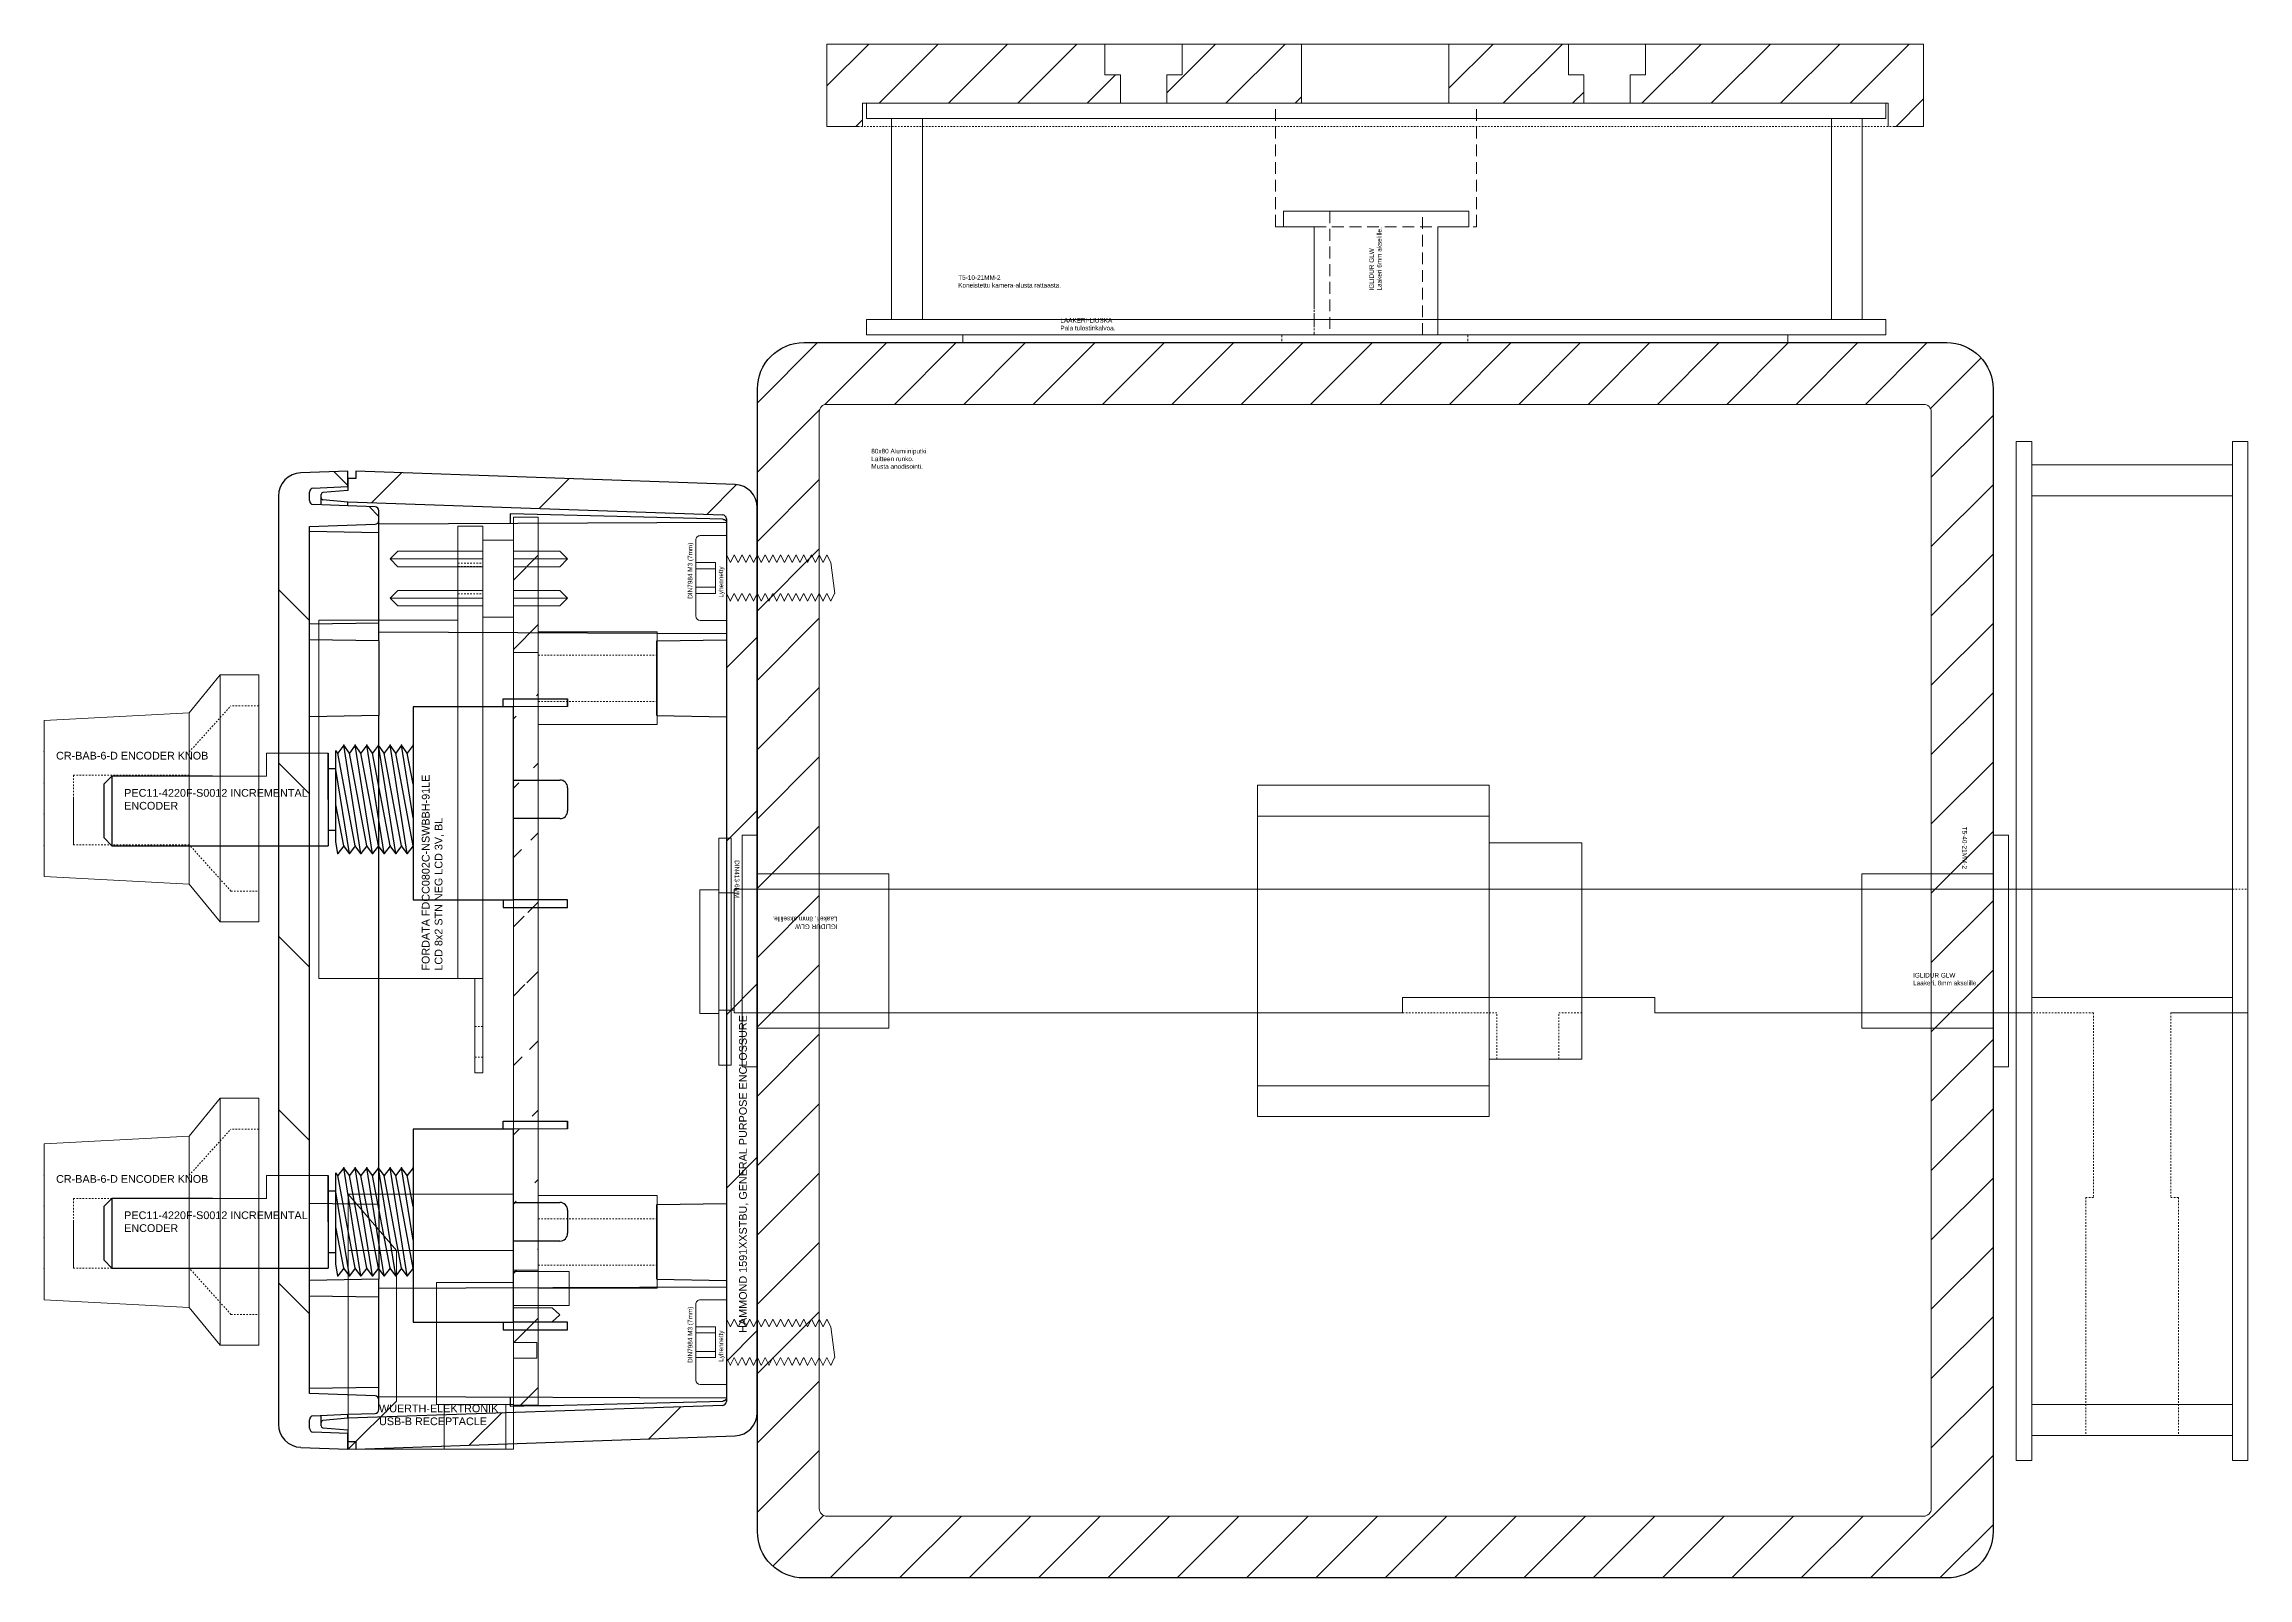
# Model space of a CAD drawing. Header units: millimetres. Extents: x -784753 to 2539, y -321 to 77802.
# Drawn here: x 881.2 to 1023.9, y 486.4 to 585.7 of the extents above; entities that cross this region are included whole.
import ezdxf

# ---------------------------------------------------------------- set-up
doc = ezdxf.new("R2010")
doc.units = ezdxf.units.MM
doc.header["$LTSCALE"] = 0.12
doc.header["$PDSIZE"] = -5
for name, pattern in [('CHAIN', [0.7087, 0.4724, -0.0591, 0.1181, -0.0591]), ('HIDDEN', [9.525, 6.35, -3.175]), ('phl_center', [0.75, 0.4, -0.35])]:
    doc.linetypes.add(name, pattern=pattern)
for name, color, linetype in [('AKSELI', 241, 'Continuous'), ('CAMERA-PLATFORM', 71, 'Continuous'), ('ENCODERIT', 40, 'Continuous'), ('LAAKERIT', 210, 'Continuous'), ('PCB-PARTS', 1, 'Continuous'), ('PSG01539', 4, 'Continuous'), ('PULTIT_MUTTERIT_RUUVIT', 131, 'Continuous'), ('RATTAAT', 10, 'Continuous'), ('RATTAAT_2', 30, 'Continuous'), ('RUNKO', 140, 'Continuous')]:
    doc.layers.add(name, color=color, linetype=linetype)
doc.layers.add('ATTRIBUUTIT', color=61, linetype='Continuous', plot=False)
for name, color, linetype, true_color in [('ENCORE-NUPIT', 7, 'Continuous', 0xff29e8), ('LCD-NÄYTTÖ', 7, 'Continuous', 0x9893ff), ('OHJAINKOTELO', 7, 'Continuous', 0xdabefd), ('PCB', 7, 'Continuous', 0x00e600)]:
    doc.layers.add(name, color=color, linetype=linetype, true_color=true_color)
doc.styles.add('Note Text (ANSI)', font='arial.ttf')

# ---------------------------------------------------------------- blocks, each defined once
blk = doc.blocks.new('ALUMIINIPUTKI-80x80-FRONTS')
at = {"lineweight": 0}
h = blk.add_hatch(dxfattribs=at)
h.set_pattern_fill('ANSI31', color=256, angle=-90, style=0)
h.set_pattern_definition([(-135, (342.8972, 373.0944), (-2.245064, 2.245064), [])])
h.paths.add_polyline_path([(79.11, -69.64), (79.11, -69.91), (79.11, -72.41), (79.11, -76.14, -0.414214), (76.11, -79.14), (2.11, -79.14, -0.414214), (-0.89, -76.14), (-0.89, -2.14, -0.414214), (2.11, 0.86), (21.54, 0.86), (24.04, 0.86), (24.31, 0.86), (26.81, 0.86), (33.97, 0.86), (36.47, 0.86), (39.24, 0.86), (51.54, 0.86), (54.04, 0.86), (54.31, 0.86), (56.81, 0.86), (76.11, 0.86, -0.414214), (79.11, -2.14), (79.11, -67.14)])
h.paths.add_polyline_path([(75.11, -29.11), (75.11, -3.64, 0.414214), (74.61, -3.14), (41.74, -3.14), (36.47, -3.14), (3.61, -3.14, 0.414214), (3.11, -3.64), (3.11, -74.64, 0.414214), (3.61, -75.14), (74.61, -75.14, 0.414214), (75.11, -74.64), (75.11, -48.32), (75.11, -47.32), (75.11, -47.06), (75.11, -46.06), (75.11, -41.82), (75.11, -40.82), (75.11, -40.56), (75.11, -39.56), (75.11, -34.37), (75.11, -31.87), (75.11, -31.61)], flags=16)
for p, q in [((24.18, 0.86), (21.68, 0.86)), ((24.18, 0.86), (26.68, 0.86)), ((39.11, 0.86), (34.11, 0.86)), ((39.11, 0.86), (36.61, 0.86)), ((54.18, 0.86), (51.68, 0.86)), ((54.18, 0.86), (56.68, 0.86)), ((3.11, -3.64), (3.11, -74.64)), ((74.61, -3.14), (3.61, -3.14)), ((36.61, -3.14), (41.61, -3.14)), ((74.61, -3.14), (74.61, -3.14)), ((75.11, -3.64), (75.11, -74.64)), ((75.11, -3.64), (75.11, -3.64)), ((75.11, -31.74), (75.11, -29.24)), ((75.11, -31.74), (75.11, -34.24)), ((75.11, -40.69), (75.11, -39.69)), ((75.11, -40.69), (75.11, -41.69)), ((75.11, -47.19), (75.11, -46.19)), ((75.11, -47.19), (75.11, -48.19)), ((79.11, -69.77), (79.11, -67.27)), ((79.11, -69.77), (79.11, -72.27)), ((3.61, -75.14), (74.61, -75.14))]:
    blk.add_line(p, q, dxfattribs=at)
blk.add_lwpolyline([(79.11, -2.14), (79.11, -76.14, -0.414214), (76.11, -79.14), (2.11, -79.14, -0.414214), (-0.89, -76.14), (-0.89, -2.14, -0.414214), (2.11, 0.86), (76.11, 0.86, -0.414214)], format="xyb", close=True)
for centre, start, end in [((3.61, -3.64), 90, 180), ((74.61, -3.64), 0, 90), ((3.61, -74.64), 180, 270), ((74.61, -74.64), 270, 0)]:
    blk.add_arc(centre, 0.5, start, end, dxfattribs=at)
at = {"layer": 'ATTRIBUUTIT', "lineweight": 0, "flags": 8}
for tag, p in [('_TYYPPI', (6.48, -6.32)), ('_KUVAUS', (6.48, -6.82)), ('_NOTES', (6.48, -7.31)), ('_NOTES_RIVI2', (6.48, -7.77)), ('_NOTES_RIVI3', (6.48, -8.24))]:
    blk.add_attdef(tag, p, '', height=0.3, dxfattribs=at)
blk = doc.blocks.new('M3x7-DIN7984-LSIDE')
at = {"lineweight": 0}
for p, q in [((0, 0), (0, 1.7)), ((0.3, 2), (5.2, 2)), ((1.75, 0.71), (1.75, 2)), ((2.15, 0.71), (2.15, 2)), ((3.35, 0.71), (3.35, 2)), ((3.75, 0.71), (3.75, 2)), ((5.5, 1.7), (5.5, 0)), ((5.5, 0), (0, 0)), ((2.75, 0), (1.25, 0)), ((1.75, 0), (1.25, -0.25)), ((2.75, 0.71), (1.75, 0.71)), ((1.75, 0.71), (2.15, 0.71)), ((2.75, 0.71), (3.75, 0.71)), ((2.75, 0), (4.25, 0)), ((3.75, 0.71), (3.35, 0.71)), ((3.75, 0.71), (3.45, 0.71)), ((4.25, 0), (3.75, -0.25)), ((1.25, -0.24), (1.75, -0.49)), ((1.75, -0.5), (1.25, -0.75)), ((1.25, -0.74), (1.75, -0.99)), ((1.75, -1), (1.25, -1.25)), ((1.25, -1.24), (1.75, -1.49)), ((3.75, -0.25), (4.25, -0.5)), ((4.25, -0.5), (3.75, -0.75)), ((3.75, -0.75), (4.25, -1)), ((4.25, -1), (3.75, -1.25)), ((3.75, -1.25), (4.25, -1.5)), ((1.75, -1.5), (1.25, -1.75)), ((1.25, -1.74), (1.75, -1.99)), ((1.75, -2), (1.25, -2.25)), ((1.25, -2.24), (1.75, -2.49)), ((1.75, -2.5), (1.25, -2.75)), ((1.25, -2.74), (1.75, -2.99)), ((4.25, -1.5), (3.75, -1.75)), ((3.75, -1.75), (4.25, -2)), ((4.25, -2), (3.75, -2.25)), ((3.75, -2.25), (4.25, -2.5)), ((4.25, -2.5), (3.75, -2.75)), ((3.75, -2.75), (4.25, -3)), ((1.75, -3), (1.25, -3.25)), ((1.25, -3.24), (1.75, -3.49)), ((1.75, -3.5), (1.25, -3.75)), ((1.25, -3.74), (1.75, -3.99)), ((1.75, -4), (1.25, -4.25)), ((1.25, -4.24), (1.75, -4.49)), ((4.25, -3), (3.75, -3.25)), ((3.75, -3.25), (4.25, -3.5)), ((4.25, -3.5), (3.75, -3.75)), ((3.75, -3.75), (4.25, -4)), ((4.25, -4), (3.75, -4.25)), ((3.75, -4.25), (4.25, -4.5)), ((1.75, -4.5), (1.25, -4.75)), ((1.25, -4.74), (1.75, -4.99)), ((1.75, -5), (1.25, -5.25)), ((1.25, -5.24), (1.75, -5.49)), ((1.75, -5.5), (1.25, -5.75)), ((4.25, -4.5), (3.75, -4.75)), ((3.75, -4.75), (4.25, -5)), ((4.25, -5), (3.75, -5.25)), ((3.75, -5.25), (4.25, -5.5)), ((4.25, -5.5), (3.75, -5.75)), ((1.25, -5.74), (1.75, -5.99)), ((1.75, -6), (1.25, -6.25)), ((1.25, -6.24), (1.75, -6.49)), ((1.75, -6.5), (1.25, -6.75)), ((1.25, -6.74), (1.75, -6.99)), ((3.75, -6.75), (1.75, -7)), ((3.75, -5.75), (4.25, -6)), ((4.25, -6), (3.75, -6.25)), ((3.75, -6.25), (4.25, -6.5)), ((4.25, -6.5), (3.75, -6.75))]:
    blk.add_line(p, q, dxfattribs=at)
for centre, start, end in [((0.3, 1.7), 90, 180), ((5.2, 1.7), 0, 90)]:
    blk.add_arc(centre, 0.3, start, end, dxfattribs=at)
at = {"layer": 'ATTRIBUUTIT', "lineweight": 0, "flags": 8}
for tag, p in [('_TYYPPI', (1.41, 2.21)), ('_NOTE', (1.48, 0.22))]:
    blk.add_attdef(tag, p, '', height=0.3, dxfattribs=at)
blk = doc.blocks.new('LCD-DISPLAY-LSIDE')
at = {"lineweight": 0}
for p, q in [((22.7, 10.6), (-0.5, 10.6)), ((-0.5, 1.6), (-0.5, 10.6)), ((-0.5, 10.6), (-0.5, 1.6)), ((22.7, 1.6), (22.7, 10.6)), ((-0.5, 1.6), (-6.6, 1.6)), ((-0.5, 1.6), (-6.6, 1.6)), ((-6.6, 1.6), (-6.6, 0)), ((-4.47, 1.6), (-4.97, 1.6)), ((-3.2, 1.6), (-4.47, 1.6)), ((-4.47, 1.6), (-3.97, 1.6)), ((-4.47, 1.6), (-1.93, 1.6)), ((-3.2, 1.6), (-4.2, 1.6)), ((-3.2, 1.6), (-2.2, 1.6)), ((-2.2, 1.6), (-2.7, 1.6)), ((-1.93, 1.6), (-2.43, 1.6)), ((-1.93, 1.6), (-1.43, 1.6)), ((-0.5, 1.6), (22.7, 1.6)), ((22.7, 1.6), (22.7, 0)), ((22.7, 0), (-6.6, 0)), ((-6.6, 0), (28.8, 0)), ((28.8, 0.5), (22.7, 0.5)), ((27.8, 0.5), (25.8, 0.5)), ((28.8, 0.5), (27.8, 0.5)), ((28.8, 0), (28.8, 0.5))]:
    blk.add_line(p, q, dxfattribs=at)
at = {"linetype": 'phl_center', "lineweight": 0}
for p, q in [((-4.97, 1.6), (-4.97, 0)), ((-4.2, 1.6), (-4.2, 0)), ((-3.97, 1.6), (-3.97, 0)), ((-2.43, 1.6), (-2.43, 0)), ((-2.2, 1.6), (-2.2, 0)), ((-1.43, 1.6), (-1.43, 0)), ((25.8, 0.5), (25.8, 0)), ((27.8, 0.5), (27.8, 0))]:
    blk.add_line(p, q, dxfattribs=at)
at = {"layer": 'ATTRIBUUTIT', "lineweight": 0, "extrusion": (0, 0, -1), "insert": (22.19, 3.94), "char_height": 2.5, "width": 14.2, "attachment_point": 1, "text_direction": (-1, 0, 0), "style": 'Note Text (ANSI)'}
blk.add_mtext('{\\fArial|b0|i0|c0|p0;\\H0.2x;FORDATA FDCC0802C-NSWBBH-91LE\\PLCD 8x2 STN NEG LCD 3V, BL}', dxfattribs=at)
blk = doc.blocks.new('HAMMOND-1591XXBTBU-FRONT')
h = blk.add_hatch()
h.set_pattern_fill('ANSI31', color=256, scale=63.5, style=0)
h.set_pattern_definition([(45, (881.298, -183.769), (-5.61266, 5.61266), [])])
edge = h.paths.add_edge_path()
edge.add_ellipse((1132.37, 84.36), major_axis=(0, 1.5), ratio=1, start_angle=0, end_angle=88)
edge.add_line((1130.87, 84.41), (1130.76, 81.36))
edge.add_line((1130.76, 81.36), (1131.24, 81.36))
edge.add_line((1131.24, 81.36), (1131.76, 81.36))
edge.add_line((1131.76, 81.36), (1131.86, 83.62))
edge.add_ellipse((1132.11, 83.61), major_axis=(0.011, 0.25), ratio=1, start_angle=2.5, end_angle=90, ccw=False)
edge.add_line((1132.11, 83.86), (1132.66, 83.86))
edge.add_ellipse((1132.66, 83.61), major_axis=(0, 0.25), ratio=1, start_angle=272.5, end_angle=360, ccw=False)
edge.add_line((1132.91, 83.62), (1133.01, 81.36))
edge.add_line((1133.01, 81.36), (1133.07, 79.6))
edge.add_ellipse((1133.32, 79.61), major_axis=(0.009, -0.25), ratio=1, start_angle=270, end_angle=358)
edge.add_line((1133.32, 79.36), (1133.95, 79.36))
edge.add_ellipse((1133.95, 79.61), major_axis=(0, -0.25), ratio=1, start_angle=0, end_angle=88)
edge.add_line((1134.2, 79.6), (1134.35, 83.86))
edge.add_line((1134.35, 83.86), (1190.49, 83.86))
edge.add_line((1190.49, 83.86), (1190.64, 79.6))
edge.add_ellipse((1190.89, 79.61), major_axis=(-0.25, -0.009), ratio=1, start_angle=360, end_angle=448)
edge.add_line((1190.89, 79.36), (1191.52, 79.36))
edge.add_ellipse((1191.52, 79.61), major_axis=(0.25, 0), ratio=1, start_angle=270, end_angle=358)
edge.add_line((1191.77, 79.6), (1191.83, 81.36))
edge.add_line((1191.83, 81.36), (1191.93, 83.62))
edge.add_ellipse((1192.18, 83.61), major_axis=(0.011, 0.25), ratio=1, start_angle=2.5, end_angle=90, ccw=False)
edge.add_line((1192.18, 83.86), (1192.73, 83.86))
edge.add_ellipse((1192.73, 83.61), major_axis=(0, 0.25), ratio=1, start_angle=272.5, end_angle=360, ccw=False)
edge.add_line((1192.98, 83.62), (1193.08, 81.36))
edge.add_line((1193.08, 81.36), (1193.6, 81.36))
edge.add_line((1193.6, 81.36), (1194.08, 81.36))
edge.add_line((1194.08, 81.36), (1193.97, 84.41))
edge.add_ellipse((1192.47, 84.36), major_axis=(-0.05, 1.5), ratio=1, start_angle=270, end_angle=358)
edge.add_line((1192.47, 85.86), (1132.37, 85.86))
h = blk.add_hatch()
h.set_pattern_fill('ANSI31', color=256, scale=63.5, angle=-90, style=0)
h.set_pattern_definition([(-45, (881.298, -183.769), (5.61266, 5.61266), [])])
edge = h.paths.add_edge_path()
edge.add_line((1194.08, 80.86), (1193.6, 80.86))
edge.add_line((1193.6, 80.86), (1193.6, 81.36))
edge.add_line((1193.6, 81.36), (1193.08, 81.36))
edge.add_line((1193.08, 81.36), (1192.84, 81.36))
edge.add_line((1192.84, 81.36), (1192.7, 82.99))
edge.add_ellipse((1192.58, 82.98), major_axis=(0.125, 0.011), ratio=1, start_angle=360, end_angle=445)
edge.add_line((1192.58, 83.11), (1192.36, 83.11))
edge.add_ellipse((1192.36, 82.98), major_axis=(-0.125, 0), ratio=1, start_angle=270, end_angle=355)
edge.add_line((1192.24, 82.99), (1192.09, 81.36))
edge.add_line((1192.09, 81.36), (1191.25, 57.1))
edge.add_ellipse((1191, 57.11), major_axis=(-0.009, -0.25), ratio=1, start_angle=2, end_angle=90, ccw=False)
edge.add_line((1191, 56.86), (1133.84, 56.86))
edge.add_ellipse((1133.84, 57.11), major_axis=(0, -0.25), ratio=1, start_angle=272, end_angle=360, ccw=False)
edge.add_line((1133.59, 57.1), (1132.75, 81.36))
edge.add_line((1132.75, 81.36), (1132.6, 82.99))
edge.add_ellipse((1132.48, 82.98), major_axis=(-0.011, 0.125), ratio=1, start_angle=270, end_angle=355)
edge.add_line((1132.48, 83.11), (1132.26, 83.11))
edge.add_ellipse((1132.26, 82.98), major_axis=(0, 0.125), ratio=1, start_angle=0, end_angle=85)
edge.add_line((1132.14, 82.99), (1132, 81.36))
edge.add_line((1132, 81.36), (1131.76, 81.36))
edge.add_line((1131.76, 81.36), (1131.24, 81.36))
edge.add_line((1131.24, 81.36), (1131.24, 80.86))
edge.add_line((1131.24, 80.86), (1130.76, 80.86))
edge.add_line((1130.76, 80.86), (1131.62, 56.3))
edge.add_ellipse((1133.12, 56.36), major_axis=(1.5, 0.05), ratio=1, start_angle=180, end_angle=268)
edge.add_line((1133.12, 54.86), (1191.72, 54.86))
edge.add_ellipse((1191.72, 56.36), major_axis=(0, -1.5), ratio=1, start_angle=0, end_angle=88)
edge.add_line((1193.22, 56.3), (1194.08, 80.86))
for p, q in [((1192.47, 85.86), (1132.37, 85.86)), ((1130.87, 84.41), (1130.76, 81.36)), ((1194.08, 81.36), (1193.97, 84.41)), ((1131.76, 81.36), (1131.86, 83.62)), ((1132.14, 82.99), (1132, 81.36)), ((1132.11, 83.86), (1132.66, 83.86)), ((1132.48, 83.11), (1132.26, 83.11)), ((1132.94, 83.11), (1132.48, 83.11)), ((1132.75, 81.36), (1132.6, 82.99)), ((1132.91, 83.62), (1133.01, 81.36)), ((1134.2, 79.6), (1134.35, 83.86)), ((1134.35, 83.86), (1190.49, 83.86)), ((1134.75, 79.36), (1134.67, 83.86)), ((1140.59, 79.36), (1140.67, 83.86)), ((1141.75, 79.36), (1141.67, 83.86)), ((1146.59, 79.36), (1146.67, 83.86)), ((1178.25, 79.36), (1178.17, 83.86)), ((1183.09, 79.36), (1183.17, 83.86)), ((1184.25, 79.36), (1184.17, 83.86)), ((1190.09, 79.36), (1190.17, 83.86)), ((1190.49, 83.86), (1190.64, 79.6)), ((1191.83, 81.36), (1191.93, 83.62)), ((1192.36, 83.11), (1191.9, 83.11)), ((1192.24, 82.99), (1192.09, 81.36)), ((1192.18, 83.86), (1192.73, 83.86)), ((1192.58, 83.11), (1192.36, 83.11)), ((1192.84, 81.36), (1192.7, 82.99)), ((1192.98, 83.62), (1193.08, 81.36)), ((1130.76, 81.36), (1131.76, 81.36)), ((1132, 81.36), (1131.24, 81.36)), ((1131.24, 81.36), (1131.24, 80.86)), ((1133.59, 57.1), (1132.75, 81.36)), ((1132.75, 81.36), (1133.01, 81.36)), ((1133.01, 81.36), (1133.07, 79.6)), ((1192.09, 81.36), (1191.25, 57.1)), ((1191.77, 79.6), (1191.83, 81.36)), ((1191.83, 81.36), (1192.09, 81.36)), ((1193.6, 81.36), (1192.84, 81.36)), ((1193.08, 81.36), (1194.08, 81.36)), ((1193.6, 80.86), (1193.6, 81.36)), ((1131.24, 80.86), (1130.76, 80.86)), ((1130.76, 80.86), (1131.62, 56.3)), ((1193.22, 56.3), (1194.08, 80.86)), ((1194.08, 80.86), (1193.6, 80.86)), ((1133.32, 79.36), (1133.95, 79.36)), ((1133.95, 79.36), (1134.17, 79.36)), ((1134.17, 79.36), (1134.07, 56.86)), ((1134.17, 79.36), (1141.17, 79.36)), ((1141.17, 79.36), (1141.27, 56.86)), ((1141.17, 79.36), (1141.75, 79.36)), ((1146.59, 79.36), (1141.75, 79.36)), ((1146.59, 79.36), (1178.25, 79.36)), ((1183.09, 79.36), (1178.25, 79.36)), ((1183.09, 79.36), (1183.67, 79.36)), ((1183.67, 79.36), (1183.57, 56.86)), ((1183.67, 79.36), (1190.67, 79.36)), ((1190.67, 79.36), (1190.77, 56.86)), ((1190.67, 79.36), (1190.89, 79.36)), ((1190.89, 79.36), (1191.52, 79.36)), ((1134.13, 70.86), (1133.53, 70.86)), ((1191.31, 70.86), (1190.71, 70.86)), ((1141.75, 61.36), (1141.67, 56.86)), ((1141.75, 61.36), (1146.59, 61.36)), ((1146.59, 61.36), (1146.67, 56.86)), ((1178.25, 61.36), (1178.17, 56.86)), ((1178.25, 61.36), (1183.09, 61.36)), ((1183.09, 61.36), (1183.17, 56.86)), ((1191, 56.86), (1133.84, 56.86)), ((1133.12, 54.86), (1191.72, 54.86))]:
    blk.add_line(p, q)
at = {"flags": 128}
for points in [[(1134.05, 56.86), (1134.04, 56.86), (1134.03, 56.86), (1134.02, 56.86), (1134.01, 56.86), (1134, 56.87), (1133.99, 56.87), (1133.98, 56.88), (1133.97, 56.89), (1133.96, 56.9), (1133.95, 56.9), (1133.94, 56.91), (1133.93, 56.92), (1133.92, 56.94), (1133.91, 56.95), (1133.91, 56.96), (1133.9, 56.97), (1133.89, 56.99), (1133.89, 57), (1133.88, 57.02), (1133.88, 57.03), (1133.88, 57.05), (1133.87, 57.06), (1133.87, 57.08), (1133.87, 57.1)], [(1190.97, 57.1), (1190.97, 57.08), (1190.97, 57.06), (1190.96, 57.05), (1190.96, 57.03), (1190.96, 57.02), (1190.95, 57), (1190.95, 56.99), (1190.94, 56.97), (1190.93, 56.96), (1190.93, 56.95), (1190.92, 56.94), (1190.91, 56.92), (1190.9, 56.91), (1190.89, 56.9), (1190.88, 56.9), (1190.87, 56.89), (1190.86, 56.88), (1190.85, 56.87), (1190.84, 56.87), (1190.83, 56.86), (1190.82, 56.86), (1190.81, 56.86), (1190.8, 56.86), (1190.79, 56.86)]]:
    blk.add_lwpolyline(points, dxfattribs=at)
for centre, radius, start, end in [((1132.37, 84.36), 1.5, 90, 178), ((1192.47, 84.36), 1.5, 2, 90), ((1132.11, 83.61), 0.25, 90, 177.5), ((1132.26, 82.98), 0.125, 90, 175), ((1132.48, 82.98), 0.125, 5, 90), ((1132.66, 83.61), 0.25, 2.5, 90), ((1192.18, 83.61), 0.25, 90, 177.5), ((1192.36, 82.98), 0.125, 90, 175), ((1192.58, 82.98), 0.125, 5, 90), ((1192.73, 83.61), 0.25, 2.5, 90), ((1133.32, 79.61), 0.25, 182, 270), ((1133.95, 79.61), 0.25, 270, 358), ((1190.89, 79.61), 0.25, 182, 270), ((1191.52, 79.61), 0.25, 270, 358), ((1133.84, 57.11), 0.25, 182, 270), ((1191, 57.11), 0.25, 270, 358), ((1133.12, 56.36), 1.5, 182, 270), ((1191.72, 56.36), 1.5, 270, 358)]:
    blk.add_arc(centre, radius, start, end)
for centre, major_axis, start_param, end_param in [((1134.6, 85.5), (-2.59, 114.58), 1.698683, 1.821053), ((1190.24, 85.5), (2.59, 114.58), 4.462133, 4.584503)]:
    blk.add_ellipse(centre, major_axis=major_axis, ratio=0.012351, start_param=start_param, end_param=end_param)
at = {"layer": 'ATTRIBUUTIT', "lineweight": 0, "insert": (1138.29, 56.04), "char_height": 2.5, "width": 50.5331, "attachment_point": 1, "style": 'Note Text (ANSI)'}
blk.add_mtext('{\\fArial|b0|i0|c0|p0;\\H0.2x;HAMMOND 1591XXSTBU, GENERAL PURPOSE ENCLOSSURE}', dxfattribs=at)
blk = doc.blocks.new('PCB-FSIDE')
at = {"lineweight": 0}
h = blk.add_hatch(dxfattribs=at)
h.set_pattern_fill('ANSI31', color=256, style=0)
h.set_pattern_definition([(45, (-1093.545, 337.3898), (-2.245064, 2.245064), [])])
h.paths.add_polyline_path([(1.6, -34.58), (1.6, 22.92), (0, 22.92), (0, -34.58)])
edge = h.paths.add_edge_path()
edge.add_line((1.6, -25.83), (0, -25.83))
edge.add_line((1.6, 14.17), (0, 14.17))
for p, q in [((0, 22.92), (1.6, 22.92)), ((0, -34.58), (0, 22.92)), ((1.6, 22.92), (1.6, -34.58)), ((1.6, 14.17), (0, 14.17)), ((1.6, -25.83), (0, -25.83)), ((1.6, -34.58), (0, -34.58))]:
    blk.add_line(p, q, dxfattribs=at)
blk = doc.blocks.new('DIGITAL-ENCODER-SIDE')
for p, q in [((526.36, 18.59), (526.86, 19.09)), ((526.36, 18.59), (526.36, 12.09)), ((530.86, 18.59), (526.36, 18.59)), ((526.86, 19.09), (530.36, 19.09)), ((530.36, 19.09), (530.86, 18.59)), ((530.86, 12.09), (530.86, 18.59)), ((526.36, 13.59), (526.36, 4.59)), ((532.36, 4.59), (526.36, 4.59)), ((529.36, 4.59), (527.36, 4.59)), ((527.36, 4.59), (527.36, 4.09)), ((529.36, 4.59), (532.36, 4.59)), ((529.36, 4.59), (531.36, 4.59)), ((531.36, 4.59), (531.36, 4.09)), ((525.86, 3.22), (531.3, 4.09)), ((525.86, 3.97), (526.61, 4.09)), ((526.36, 3.59), (525.86, 3.97)), ((525.86, 3.22), (526.36, 3.59)), ((525.86, 2.47), (532.86, 3.59)), ((526.36, 2.84), (525.86, 3.22)), ((526.36, 3.59), (529.02, 4.09)), ((526.36, 2.84), (532.36, 3.97)), ((526.36, 2.09), (532.36, 3.22)), ((526.61, 4.09), (532.52, 4.09)), ((532.36, 3.97), (532.52, 4.09)), ((532.86, 3.59), (532.36, 3.97)), ((532.36, 3.22), (532.86, 3.59)), ((532.86, 2.84), (532.36, 3.22)), ((525.86, 2.47), (526.36, 2.84)), ((525.86, 1.72), (532.86, 2.84)), ((526.36, 2.09), (525.86, 2.47)), ((525.86, 1.72), (526.36, 2.09)), ((525.86, 0.97), (532.86, 2.09)), ((526.36, 1.34), (525.86, 1.72)), ((526.36, 1.34), (532.36, 2.47)), ((526.36, 0.59), (532.36, 1.72)), ((532.36, 2.47), (532.86, 2.84)), ((532.86, 2.09), (532.36, 2.47)), ((532.36, 1.72), (532.86, 2.09)), ((532.86, 1.34), (532.36, 1.72)), ((525.86, 0.97), (526.36, 1.34)), ((525.86, 0.22), (532.86, 1.34)), ((526.36, 0.59), (525.86, 0.97)), ((525.86, 0.22), (526.36, 0.59)), ((525.86, -0.53), (532.86, 0.59)), ((526.36, -0.16), (525.86, 0.22)), ((526.36, -0.16), (532.36, 0.97)), ((526.36, -0.91), (532.36, 0.22)), ((532.36, 0.97), (532.86, 1.34)), ((532.86, 0.59), (532.36, 0.97)), ((532.36, 0.22), (532.86, 0.59)), ((532.86, -0.16), (532.36, 0.22)), ((522.86, -0.91), (522.86, -7.41)), ((535.36, -0.91), (522.86, -0.91)), ((529.11, -0.91), (525.61, -0.91)), ((525.86, -0.53), (526.36, -0.16)), ((526.36, -0.91), (525.86, -0.53)), ((532.61, -0.91), (526.11, -0.91)), ((526.36, -0.91), (526.36, -0.91)), ((528.17, -0.91), (532.86, -0.16)), ((530.34, -0.91), (532.36, -0.53)), ((532.36, -0.53), (532.86, -0.16)), ((532.86, -0.91), (532.36, -0.53)), ((535.36, -7.41), (535.36, -0.91)), ((522.86, -6.73), (522.36, -6.73)), ((522.36, -6.73), (522.36, -7.41)), ((535.36, -7.41), (535.36, -6.73)), ((535.36, -6.73), (535.36, -6.73)), ((535.36, -6.73), (535.87, -6.73)), ((535.87, -6.73), (535.87, -7.41)), ((522.36, -7.41), (522.36, -10.91)), ((522.86, -7.41), (535.36, -7.41)), ((522.86, -10.91), (522.86, -7.41)), ((528.11, -10.41), (528.11, -7.41)), ((528.11, -7.41), (530.61, -7.41)), ((530.61, -7.41), (530.61, -10.41)), ((535.37, -10.91), (535.36, -7.41)), ((535.87, -7.41), (535.87, -10.91)), ((522.36, -10.91), (522.86, -10.91)), ((529.36, -10.91), (528.61, -10.91)), ((530.11, -10.91), (529.36, -10.91)), ((535.87, -10.91), (535.37, -10.91)), ((535.37, -10.91), (535.87, -10.91)), ((535.87, -10.91), (535.37, -10.91))]:
    blk.add_line(p, q)
at = {"lineweight": 0}
for p, q in [((530.86, 18.59), (530.86, 8.59)), ((530.86, 8.59), (532.36, 8.59)), ((532.36, 8.59), (532.36, 4.59))]:
    blk.add_line(p, q, dxfattribs=at)
for centre, start, end in [((528.61, -10.41), 180, 270), ((530.11, -10.41), 270, 0)]:
    blk.add_arc(centre, 0.5, start, end)
for p in [(525.86, 3.97), (525.86, 3.22), (526.36, 3.59), (532.36, 3.97), (532.36, 3.22), (532.86, 3.59), (525.86, 2.47), (525.86, 1.72), (526.36, 2.84), (526.36, 2.09), (532.36, 2.47), (532.36, 1.72), (532.86, 2.84), (532.86, 2.09), (525.86, 0.97), (525.86, 0.22), (526.36, 1.34), (526.36, 0.59), (532.36, 0.97), (532.36, 0.22), (532.86, 1.34), (532.86, 0.59), (525.86, -0.53), (526.36, -0.16), (526.36, -0.91), (532.36, -0.53), (532.86, -0.16), (532.86, -0.91)]:
    blk.add_point(p)
at = {"layer": 'ATTRIBUUTIT', "lineweight": 0, "insert": (530.03, 17.8), "char_height": 2.5, "width": 23.2092, "attachment_point": 1, "rotation": 270, "style": 'Note Text (ANSI)'}
blk.add_mtext('{\\fArial|b0|i0|c0|p0;\\H0.2x;PEC11-4220F-S0012 INCREMENTAL\\PENCODER\\P}', dxfattribs=at)
blk = doc.blocks.new('DIGITAL-ENCODER-KNOB-LSIDE')
at = {"lineweight": 0}
for p, q in [((9.5, 7.25), (7.5, 4.8)), ((12, 7.25), (9.5, 7.25)), ((9.5, 7.25), (9.5, -8.75)), ((9.5, 7.25), (12, 7.25)), ((12, -0.75), (12, 7.25)), ((12, 7.25), (12, -8.75)), ((-1.9, 4.3), (7.5, 4.8)), ((-1.9, 4.3), (-1.9, -5.8)), ((7.5, -6.3), (7.5, 4.8)), ((12, -0.75), (12, 5.25)), ((7.5, 2.28), (7.5, 2.78)), ((7.5, 0.75), (7.5, 2.28)), ((7.5, 0.76), (7.5, 2.26)), ((7.5, 0.26), (7.5, 0.76)), ((7.5, -0.75), (7.5, -3.75)), ((7.5, -1.76), (7.5, -2.26)), ((7.5, -3.78), (7.5, -3.28)), ((7.5, -3.78), (7.5, -4.28)), ((-1.9, -5.8), (7.5, -6.3)), ((7.5, -6.3), (9.5, -8.75)), ((12, -8.75), (9.5, -8.75))]:
    blk.add_line(p, q, dxfattribs=at)
at = {"linetype": 'phl_center', "lineweight": 0}
for p, q in [((7.5, 2.26), (10.2, 5.25)), ((12, 5.25), (10.2, 5.25)), ((0, -0.75), (0, 0.75)), ((0, 0.75), (7.5, 0.75)), ((0, 0.75), (0, -3.75)), ((0, -0.75), (0, -3.75)), ((0, -3.75), (7.5, -3.75)), ((10.2, -6.75), (7.5, -3.75)), ((10.2, -6.75), (12, -6.75))]:
    blk.add_line(p, q, dxfattribs=at)
at = {"lineweight": 0}
for p in [(-1.9, 2.28), (-1.9, 0.26), (-1.9, -1.76), (-1.9, -3.78)]:
    blk.add_point(p, dxfattribs=at)
at = {"layer": 'ATTRIBUUTIT', "lineweight": 0, "insert": (-1.12, 2.27), "char_height": 2.5, "width": 11.7291, "attachment_point": 1, "style": 'Note Text (ANSI)'}
blk.add_mtext('{\\fArial|b0|i0|c0|p0;\\H0.2x;CR-BAB-6-D ENCODER KNOB}', dxfattribs=at)
blk = doc.blocks.new('HEADER-2.54MM-LSIDE')
at = {"lineweight": 0}
for p, q in [((0, 1.865), (0, -3.135)), ((2, 1.865), (0, 1.865)), ((2, -3.135), (2, 1.865)), ((-6, 0.635), (-5.5, 1.135)), ((-6, 0.635), (-5.5, 0.135)), ((-6, 0.635), (0, 0.635)), ((-5.5, 1.135), (0, 1.135)), ((-5.5, 0.135), (0, 0.135)), ((0, -0.635), (0, 0.635)), ((0, 0.635), (0, -1.905)), ((5, 1.135), (2, 1.135)), ((5.5, 0.635), (2, 0.635)), ((5, 0.135), (2, 0.135)), ((5, 1.135), (5.5, 0.635)), ((5.5, 0.635), (5, 0.135)), ((-6, -1.905), (-5.5, -1.405)), ((-5.5, -1.405), (0, -1.405)), ((2, -1.905), (2, -1.405)), ((2, -1.405), (5, -1.405)), ((5.5, -1.905), (5, -1.405)), ((-6, -1.905), (-5.5, -2.405)), ((-6, -1.905), (0, -1.905)), ((-5.5, -2.405), (0, -2.405)), ((5.5, -1.905), (2, -1.905)), ((5, -2.405), (2, -2.405)), ((5, -2.405), (5.5, -1.905)), ((0, -3.135), (2, -3.135))]:
    blk.add_line(p, q, dxfattribs=at)
blk = doc.blocks.new('PCB-KOROKEPALA-LSIDE')
at = {"lineweight": 0}
for p, q in [((-1.13, 6), (6.56, 6)), ((-1.13, 0), (-1.13, 6)), ((6.56, 0.58), (6.56, 6)), ((-1.13, 3), (-1.13, 4.5)), ((-1.13, 3), (-1.13, 1.5)), ((6.56, 0), (-1.13, 0)), ((6.56, 0.58), (6.56, 0))]:
    blk.add_line(p, q, dxfattribs=at)
at = {"linetype": 'phl_center', "lineweight": 0}
for p, q in [((-1.13, 4.5), (6.56, 4.5)), ((-1.13, 1.5), (6.58, 1.5))]:
    blk.add_line(p, q, dxfattribs=at)
blk = doc.blocks.new('USB-B-LSIDE')
at = {"lineweight": 0}
for p, q in [((0, 10.7), (16.5, 10.7)), ((0, 0), (0, 10.7)), ((3.64, 7.58), (0, 10.7)), ((3.64, 10.7), (3.64, 0)), ((16.5, 10.7), (13.39, 7.58)), ((16.5, 10.7), (16.5, 0)), ((13.39, 7.58), (3.64, 7.58)), ((16.5, 0), (0, 0)), ((7.2, 0), (5, 0)), ((5, 0), (5, -3.6)), ((16.5, 0), (6.1, 0)), ((7.2, -3.6), (7.2, 0)), ((5, -3.6), (6.1, -3.6)), ((6.1, -3.6), (7.2, -3.6))]:
    blk.add_line(p, q, dxfattribs=at)
at = {"layer": 'ATTRIBUUTIT', "lineweight": 0, "extrusion": (0, 0, -1), "insert": (13.62, 8.7), "char_height": 2.5, "width": 7.3321, "attachment_point": 1, "text_direction": (0, -1, 0), "style": 'Note Text (ANSI)'}
blk.add_mtext('{\\fArial|b0|i0|c0|p0;\\H0.2x;WUERTH-ELEKTRONIK\\PUSB-B RECEPTACLE}', dxfattribs=at)
blk = doc.blocks.new('ASSEMBLY-CTRL-BOX-LSIDE')
at = {"layer": 'ENCODERIT', "rotation": 90}
for p in [(4.59, -527.36), (4.59, -554.71)]:
    blk.add_blockref('DIGITAL-ENCODER-SIDE', p, dxfattribs=at)
at = {"layer": 'ENCORE-NUPIT', "lineweight": 0}
for p in [(-16.5, 2.81), (-16.5, -24.6)]:
    blk.add_blockref('DIGITAL-ENCODER-KNOB-LSIDE', p, dxfattribs=at)
at = {"layer": 'LCD-NÄYTTÖ', "lineweight": 0, "xscale": -1, "rotation": 90.00000000000001}
blk.add_blockref('LCD-DISPLAY-LSIDE', (10, 13.1), dxfattribs=at)
at = {"layer": 'OHJAINKOTELO', "lineweight": 0, "rotation": 89.99999999999999}
blk.add_blockref('HAMMOND-1591XXBTBU-FRONT', (82.64, -1170.83), dxfattribs=at)
at = {"layer": 'PCB', "lineweight": 0}
blk.add_blockref('PCB-FSIDE', (12, -2.65), dxfattribs=at)
at = {"layer": 'PCB-PARTS', "lineweight": 0}
for name, p in [('HEADER-2.54MM-LSIDE', (10, 16.93)), ('PCB-KOROKEPALA-LSIDE', (14.73, 6.84)), ('PCB-KOROKEPALA-LSIDE', (14.73, -29.66))]:
    blk.add_blockref(name, p, dxfattribs=at)
at = {"layer": 'PCB-PARTS', "lineweight": 0, "xscale": -1, "rotation": 90.00000000000001}
blk.add_blockref('USB-B-LSIDE', (11.99, -23.57), dxfattribs=at)
blk = doc.blocks.new('CAMPLATFORM-LAAKERI-LIUSKA')
at = {"lineweight": 0}
for p, q in [((0, 0), (0, 0.5)), ((0, 0.5), (20.65, 0.5)), ((20.65, 0), (0, 0)), ((32.71, 0.5), (53.42, 0.5)), ((53.42, 0), (32.71, 0)), ((53.42, 0.5), (53.42, 0))]:
    blk.add_line(p, q, dxfattribs=at)
at = {"linetype": 'HIDDEN', "lineweight": 0, "ltscale": 0.2}
for p, q in [((20.65, 0.5), (20.65, 0)), ((32.71, 0.5), (32.71, 0))]:
    blk.add_line(p, q, dxfattribs=at)
at = {"linetype": 'ByBlock', "lineweight": 0}
for p, q in [((32.71, 0.5), (20.65, 0.5)), ((20.65, 0), (32.71, 0))]:
    blk.add_line(p, q, dxfattribs=at)
blk = doc.blocks.new('T5-40-CAMERA-PLATFORM-LSIDE')
at = {"lineweight": 0}
for p, q in [((66, 15), (0, 15)), ((0, 15), (0, 14)), ((62.48, 15), (29, 15)), ((39.5, 15), (40.5, 15)), ((66, 15), (66, 14)), ((0, 14), (3.63, 14)), ((1.63, 14), (1.63, 1)), ((3.63, 1), (3.63, 14)), ((3.63, 14), (62.48, 14)), ((62.48, 1), (62.48, 14)), ((62.48, 14), (66, 14)), ((64.48, 1), (64.48, 14)), ((28.94, 7), (29, 7)), ((0, 0), (0, 1)), ((0, 1), (3.63, 1)), ((66, 0), (0, 0)), ((1.63, 0), (3.63, 0)), ((3.63, 1), (62.48, 1)), ((62.48, 1), (66, 1)), ((64.48, 0), (62.48, 0)), ((66, 1), (66, 0))]:
    blk.add_line(p, q, dxfattribs=at)
at = {"linetype": 'HIDDEN', "lineweight": 0}
for p, q in [((26.5, 7), (26.5, 15.03)), ((39.5, 7), (39.5, 15)), ((26.5, 7), (28.94, 7)), ((29, 7), (29, 0)), ((37, 7), (37, 0)), ((37, 7), (39.5, 7))]:
    blk.add_line(p, q, dxfattribs=at)
blk = doc.blocks.new('T5-14-LSIDE')
at = {"lineweight": 0}
for p, q in [((0, 21.45), (0, 0)), ((0, 21.45), (15, 21.45)), ((0, 21.45), (0, 19.45)), ((15, 0), (15, 21.45)), ((0, 19.45), (15, 19.45)), ((21, 17.725), (15, 17.725)), ((21, 10.725), (21, 17.725)), ((0, 14.725), (0, 6.725)), ((15, 10.725), (15, 14.725)), ((21, 10.725), (21, 3.725)), ((15, 3.725), (15.5, 3.725)), ((19.5, 3.725), (15.5, 3.725)), ((19.5, 3.725), (21, 3.725)), ((0, 0), (0, 2)), ((0, 2), (15, 2)), ((0, 0), (15, 0))]:
    blk.add_line(p, q, dxfattribs=at)
at = {"linetype": 'phl_center', "lineweight": 0}
for p, q in [((15, 14.725), (0, 14.725)), ((15, 14.725), (21, 14.725)), ((0, 6.725), (15.5, 6.725)), ((15.5, 3.725), (15.5, 6.725)), ((19.5, 3.725), (19.5, 6.725)), ((19.5, 6.725), (21, 6.725))]:
    blk.add_line(p, q, dxfattribs=at)
blk = doc.blocks.new('AKSELI-8MM-LSIDE')
at = {"lineweight": 0}
for p, q in [((0, 4), (0, -4)), ((1.23, 4), (0, 4)), ((1.23, 3), (1.23, 4)), ((1.23, 0), (1.23, 3.8)), ((1.23, 3.8), (2.23, 3.8)), ((1.23, 3), (1.23, -3)), ((2.23, 3.96), (2.23, 2.96)), ((2.73, 3.96), (2.23, 3.96)), ((45.49, 3.96), (2.23, 3.96)), ((2.23, 3), (2.23, -3)), ((45.49, 2.96), (45.49, 3.96)), ((61.84, 2.96), (45.49, 2.96)), ((51.55, 2.96), (56.55, 2.96)), ((85.23, 3.96), (61.84, 3.96)), ((61.84, 3.96), (61.84, 2.96)), ((86.23, 3.96), (85.23, 3.96)), ((86.23, 2.96), (86.23, 3.96)), ((99.23, 2.96), (86.23, 2.96)), ((99.23, -4.04), (99.23, 2.96)), ((1.23, 0), (1.23, -3.8)), ((1.23, -4), (0, -4)), ((1.23, -3), (1.23, -4)), ((1.23, -3.8), (2.23, -3.8)), ((2.23, -4.04), (2.23, -3.04)), ((2.73, -4.04), (2.23, -4.04)), ((99.23, -4.04), (2.23, -4.04))]:
    blk.add_line(p, q, dxfattribs=at)
blk = doc.blocks.new('T5-40-RATAS-LSIDE')
at = {"lineweight": 0}
for p, q in [((33, 21), (-33, 21)), ((-33, 21), (-33, 20)), ((-33, 20), (-29.37, 20)), ((-31.37, 20), (-31.37, 7)), ((-29.37, 7), (-29.37, 20)), ((-29.37, 20), (29.48, 20)), ((29.48, 21), (-4, 21)), ((6.5, 21), (7.5, 21)), ((29.48, 7), (29.48, 20)), ((29.48, 20), (33, 20)), ((31.48, 7), (31.48, 20)), ((33, 21), (33, 20)), ((-33, 6), (-33, 7)), ((-33, 7), (-29.37, 7)), ((33, 6), (-33, 6)), ((-31.37, 6), (-29.37, 6)), ((-29.37, 7), (29.48, 7)), ((29.48, 7), (33, 7)), ((31.48, 6), (29.48, 6)), ((33, 7), (33, 6))]:
    blk.add_line(p, q, dxfattribs=at)
at = {"linetype": 'phl_center', "lineweight": 0}
for p, q in [((-4, 16), (-4, 21)), ((-4, 21), (-4, 16)), ((4, 6), (4, 21)), ((-15.96, 16.5), (-31.37, 16.5)), ((-15.96, 16), (-15.96, 16.5)), ((-4, 16), (-15.96, 16)), ((-15.96, 10.5), (-31.37, 10.5)), ((-4, 11), (-15.96, 11)), ((-15.96, 11), (-15.96, 10.5)), ((-4, 11), (-4, 6))]:
    blk.add_line(p, q, dxfattribs=at)
at = {"layer": 'ATTRIBUUTIT', "lineweight": 0, "flags": 8}
for tag, p in [('_TYYPPI', (4.7, 19.09)), ('_KUVAUS', (4.7, 18.89)), ('_NOTES', (4.7, 18.4)), ('_NOTES_RIVI2', (4.7, 17.94))]:
    blk.add_attdef(tag, p, '', height=0.3, dxfattribs=at)
blk = doc.blocks.new('IGLIDUR-GLW-10MM-LSIDE')
at = {"lineweight": 0}
for p, q in [((1, 7.5), (0, 7.5)), ((0, 7.5), (0, 5)), ((1, 0), (1, 7.5)), ((-8.5, 5), (-8.5, -5)), ((0, 5), (-8.5, 5)), ((0, 5), (0, -5)), ((1, -5), (1, 5)), ((1, 0), (1, 4)), ((1, 0), (1, -7.5)), ((1, 0), (1, -4)), ((-8.5, -5), (0, -5)), ((0, -7.5), (0, -5)), ((1, -7.5), (0, -7.5))]:
    blk.add_line(p, q, dxfattribs=at)
at = {"linetype": 'phl_center', "lineweight": 0}
for p, q in [((1, 4), (-8.5, 4)), ((1, -4), (-8.5, -4))]:
    blk.add_line(p, q, dxfattribs=at)
at = {"layer": 'ATTRIBUUTIT', "lineweight": 0, "flags": 8}
for tag, p in [('_TYYPPI', (-5.18, -1.72)), ('_KUVAUS', (-5.18, -2.22)), ('_NOTES', (-5.18, -2.7)), ('_NOTES_RIVI2', (-5.18, -3.17)), ('_NOTES_RIVI3', (-5.18, -3.64))]:
    blk.add_attdef(tag, p, '', height=0.3, dxfattribs=at)
blk = doc.blocks.new('AKSELIVARMISTIN-DIN413-LSIDE')
at = {"lineweight": 0}
for p, q in [((-0.01, 14.7), (-0.01, 0)), ((-0.01, 14.7), (0.79, 14.7)), ((0.79, 0), (0.79, 14.7)), ((-0.01, 7.35), (-0.01, 11.15)), ((-0.01, 11.15), (0.79, 11.15)), ((-0.01, 7.35), (-0.01, 3.55)), ((-0.01, 3.55), (0.79, 3.55)), ((-0.01, 0), (0.79, 0))]:
    blk.add_line(p, q, dxfattribs=at)
at = {"layer": 'ATTRIBUUTIT', "lineweight": 0, "flags": 8}
for tag, p in [('_KUVAUS', (-0.24, 4.44)), ('_TYYPPI', (-0.24, 1.43))]:
    blk.add_attdef(tag, p, '', height=0.3, rotation=90, dxfattribs=at)
blk = doc.blocks.new('ASSEMBLY-0001')
at = {"layer": 'AKSELI', "lineweight": 0, "xscale": -1, "rotation": 180}
blk.add_blockref('AKSELI-8MM-LSIDE', (923.66, 526.41), dxfattribs=at)
at = {"layer": 'LAAKERIT', "lineweight": 0, "rotation": 180}
blk.add_blockref('IGLIDUR-GLW-10MM-LSIDE', (927.39, 526.45), dxfattribs=at).add_auto_attribs({'_TYYPPI': 'IGLIDUR GLW', '_KUVAUS': 'Laakeri, 8mm akselille.'})
at = {"layer": 'LAAKERIT', "lineweight": 0}
blk.add_blockref('IGLIDUR-GLW-10MM-LSIDE', (1007.39, 526.45), dxfattribs=at).add_auto_attribs({'_TYYPPI': 'IGLIDUR GLW', '_KUVAUS': 'Laakeri, 8mm akselille.'})
at = {"layer": 'PULTIT_MUTTERIT_RUUVIT', "lineweight": 0, "rotation": 180}
blk.add_blockref('AKSELIVARMISTIN-DIN413-LSIDE', (925.68, 533.76), dxfattribs=at).add_auto_attribs({'_TYYPPI': 'DIN413-6MM'})
at = {"layer": 'RATTAAT', "lineweight": 0}
ref = blk.add_blockref('T5-40-RATAS-LSIDE', (1002.89, 526.45), dxfattribs=dict(at, xscale=-1, rotation=270))
ref.add_attrib('_TYYPPI', 'T5-40-21MM-2', (1005.4, 534.5), dxfattribs={"layer": 'ATTRIBUUTIT', "lineweight": 0, "height": 0.3, "rotation": 270, "flags": 8})
at = {"layer": 'RATTAAT_2', "lineweight": 0}
blk.add_blockref('T5-14-LSIDE', (959.77, 515.73), dxfattribs=at)
blk = doc.blocks.new('2.5MM-CON-PSG01539-LSIDE')
at = {"lineweight": 0}
for p, q in [((1257.48, 509.17), (1257.48, 511.17)), ((1257.48, 511.17), (1260.38, 511.17)), ((1268.28, 511.67), (1260.38, 511.67)), ((1260.38, 511.67), (1260.38, 506.67)), ((1268.28, 511.67), (1268.28, 506.67)), ((1257.48, 509.17), (1257.48, 510.47)), ((1257.48, 509.17), (1257.48, 507.87)), ((1257.48, 509.17), (1257.48, 507.17)), ((1257.48, 507.17), (1260.38, 507.17)), ((1260.38, 506.67), (1268.28, 506.67)), ((1260.38, 506.67), (1261.88, 506.67)), ((1260.38, 506.67), (1263.88, 506.67)), ((1260.38, 506.67), (1268.28, 506.67)), ((1260.38, 506.67), (1266.18, 506.67)), ((1260.38, 506.67), (1266.18, 506.67)), ((1260.38, 506.67), (1263.88, 506.67)), ((1263.38, 505.17), (1263.38, 506.67)), ((1264.38, 505.17), (1264.38, 506.67)), ((1265.73, 504.17), (1265.73, 506.67)), ((1266.63, 504.17), (1266.63, 506.67)), ((1263.88, 505.17), (1263.38, 505.17)), ((1263.88, 505.17), (1264.38, 505.17)), ((1265.73, 504.17), (1266.18, 503.67)), ((1266.18, 503.67), (1266.63, 504.17))]:
    blk.add_line(p, q, dxfattribs=at)
blk = doc.blocks.new('CAMERA-PLATFORM-LSIDE')
at = {"layer": 'CAMERA-PLATFORM', "lineweight": 0}
h = blk.add_hatch(dxfattribs=at)
h.set_pattern_fill('ANSI31', color=256, style=0)
h.set_pattern_definition([(45, (-931.889, -580.354), (-2.245064, 2.245064), [])])
h.paths.add_polyline_path([(19, 3.33), (18, 3.33), (18, 5.33), (0, 5.33), (0, 1.54), (0, 1.46), (0, 0), (1.96, 0), (2.04, 0), (2.3, 0), (2.3, 1.5), (2.46, 1.5), (2.5, 1.5), (2.54, 1.5), (19, 1.5)])
h.paths.add_polyline_path([(30.73, 5.33), (23, 5.33), (23, 3.33), (22, 3.33), (22, 1.5), (29, 1.5), (30.73, 1.5)])
h.paths.add_polyline_path([(49, 3.33), (48, 3.33), (48, 5.33), (40.26, 5.33), (40.26, 1.5), (41.96, 1.5), (42, 1.5), (43.04, 1.5), (49, 1.5)])
h.paths.add_polyline_path([(68.46, 1.5), (68.5, 1.5), (68.54, 1.5), (68.7, 1.5), (68.7, 0), (68.96, 0), (69.04, 0), (71, 0), (71, 1.46), (71, 1.54), (71, 5.33), (53, 5.33), (53, 3.33), (52, 3.33), (52, 1.5), (65.02, 1.5)])
at = {"lineweight": 0}
for p, q in [((0, 1.5), (0, 5.33)), ((71, 5.33), (0, 5.33)), ((18, 3.33), (18, 5.33)), ((23, 3.33), (23, 5.33)), ((30.73, 5.33), (30.73, 1.5)), ((40.26, 5.33), (40.26, 1.5)), ((48, 3.33), (48, 5.33)), ((53, 3.33), (53, 5.33)), ((71, 1.5), (71, 5.33)), ((19, 3.33), (18, 3.33)), ((19, 3.33), (19, 1.5)), ((22, 3.33), (22, 1.5)), ((22, 3.33), (23, 3.33)), ((48, 3.33), (49, 3.33)), ((49, 3.33), (49, 1.5)), ((52, 3.33), (52, 1.5)), ((52, 3.33), (53, 3.33)), ((0, 1.5), (0, 0)), ((2.5, 1.5), (2.3, 1.5)), ((2.5, 1.5), (2.3, 1.5)), ((2.5, 1.5), (2.3, 1.5)), ((2.3, 1.5), (2.3, 0)), ((2.3, 1.5), (35.5, 1.5)), ((68.7, 1.5), (35.5, 1.5)), ((68.5, 1.5), (68.7, 1.5)), ((68.5, 1.5), (68.7, 1.5)), ((68.7, 1.5), (68.7, 0)), ((71, 1.5), (71, 0)), ((2, 0), (0, 0)), ((69, 0), (71, 0))]:
    blk.add_line(p, q, dxfattribs=at)
at = {"linetype": 'phl_center', "lineweight": 0}
blk.add_line((2, 0), (69, 0), dxfattribs=at)
blk = doc.blocks.new('IGLIDUR-GLW-6MM-LSIDE')
at = {"linetype": 'ByBlock', "lineweight": 0}
for p, q in [((0, 6), (-1, 6)), ((-1, 6), (-1, 4)), ((0, 0), (0, 6)), ((-8, -4), (-8, 4)), ((-1, 4), (-6, 4)), ((0, 3), (0, 4)), ((0, 0), (0, 3)), ((0, -3), (0, 0)), ((-6, -4), (-8, -4)), ((-6, -4), (-1, -4)), ((-1, -4), (-1, -6)), ((0, -6), (0, -3)), ((-1, -6), (0, -6))]:
    blk.add_line(p, q, dxfattribs=at)
at = {"linetype": 'CHAIN', "lineweight": 0, "ltscale": 0.1}
for q in [(-8, 4), (-6, 4)]:
    blk.add_line((-6, 4), q, dxfattribs=at)
at = {"linetype": 'HIDDEN', "lineweight": 0}
for p, q in [((0, 3), (-8, 3)), ((-1, 4), (-1, -4)), ((-8, -3), (0, -3))]:
    blk.add_line(p, q, dxfattribs=at)

msp = doc.modelspace()

# ---------------------------------------------------------------- block references
at = {"lineweight": 0}
for name, p in [('ASSEMBLY-0001', (0, 0.5)), ('ASSEMBLY-CTRL-BOX-LSIDE', (899.6, 534.77))]:
    msp.add_blockref(name, p, dxfattribs=at)
at = {"layer": 'CAMERA-PLATFORM', "lineweight": 0}
msp.add_blockref('CAMERA-PLATFORM-LSIDE', (931.89, 580.35), dxfattribs=at)
at = {"layer": 'LAAKERIT', "lineweight": 0}
ref = msp.add_blockref('IGLIDUR-GLW-6MM-LSIDE', (967.44, 574.85), dxfattribs=dict(at, rotation=90))
ref.add_attrib('_TYYPPI', 'IGLIDUR GLW', (967.3, 569.72), dxfattribs={"layer": 'ATTRIBUUTIT', "lineweight": 0, "height": 0.3, "rotation": 90, "flags": 8})
ref.add_attrib('_KUVAUS', 'Laakeri 6mm akselille.', (967.8, 569.72), dxfattribs={"layer": 'ATTRIBUUTIT', "lineweight": 0, "height": 0.3, "rotation": 90, "flags": 8})
ref = msp.add_blockref('CAMPLATFORM-LAAKERI-LIUSKA', (940.68, 566.35), dxfattribs=at)
ref.add_attrib('_TYYPPI', 'LAAKERI-LIUSKA', (947, 567.64), dxfattribs={"layer": 'ATTRIBUUTIT', "lineweight": 0, "height": 0.3, "flags": 8})
ref.add_attrib('_KUVAUS', 'Pala tulostinkalvoa.', (947, 567.14), dxfattribs={"layer": 'ATTRIBUUTIT', "lineweight": 0, "height": 0.3, "flags": 8})
at = {"layer": 'PSG01539', "lineweight": 0, "rotation": 90}
msp.add_blockref('2.5MM-CON-PSG01539-LSIDE', (1418.27, -762.79), dxfattribs=at)
at = {"layer": 'PULTIT_MUTTERIT_RUUVIT', "lineweight": 0, "rotation": 89.99999999999984}
for p in [(925.39, 548.35), (925.39, 498.87)]:
    msp.add_blockref('M3x7-DIN7984-LSIDE', p, dxfattribs=at).add_auto_attribs({'_TYYPPI': 'DIN7984 M3 (7mm)', '_NOTE': 'Lyhennetty'})
at = {"layer": 'RATTAAT', "lineweight": 0}
ref = msp.add_blockref('T5-40-CAMERA-PLATFORM-LSIDE', (934.44, 566.85), dxfattribs=at)
ref.add_attrib('_TYYPPI', 'T5-10-21MM-2', (940.39, 570.41), dxfattribs={"layer": 'ATTRIBUUTIT', "lineweight": 0, "height": 0.3, "flags": 8})
ref.add_attrib('_KUVAUS', 'Koneistettu kamera-alusta rattaasta.', (940.39, 569.91), dxfattribs={"layer": 'ATTRIBUUTIT', "lineweight": 0, "height": 0.3, "flags": 8})
at = {"layer": 'RUNKO', "lineweight": 0}
msp.add_blockref('ALUMIINIPUTKI-80x80-FRONTS', (928.28, 565.49), dxfattribs=at).add_auto_attribs({'_TYYPPI': '80x80 Alumiiniputki', '_KUVAUS': 'Laitteen runko.', '_NOTES': 'Musta anodisointi.'})

doc.saveas('drawing.dxf')
